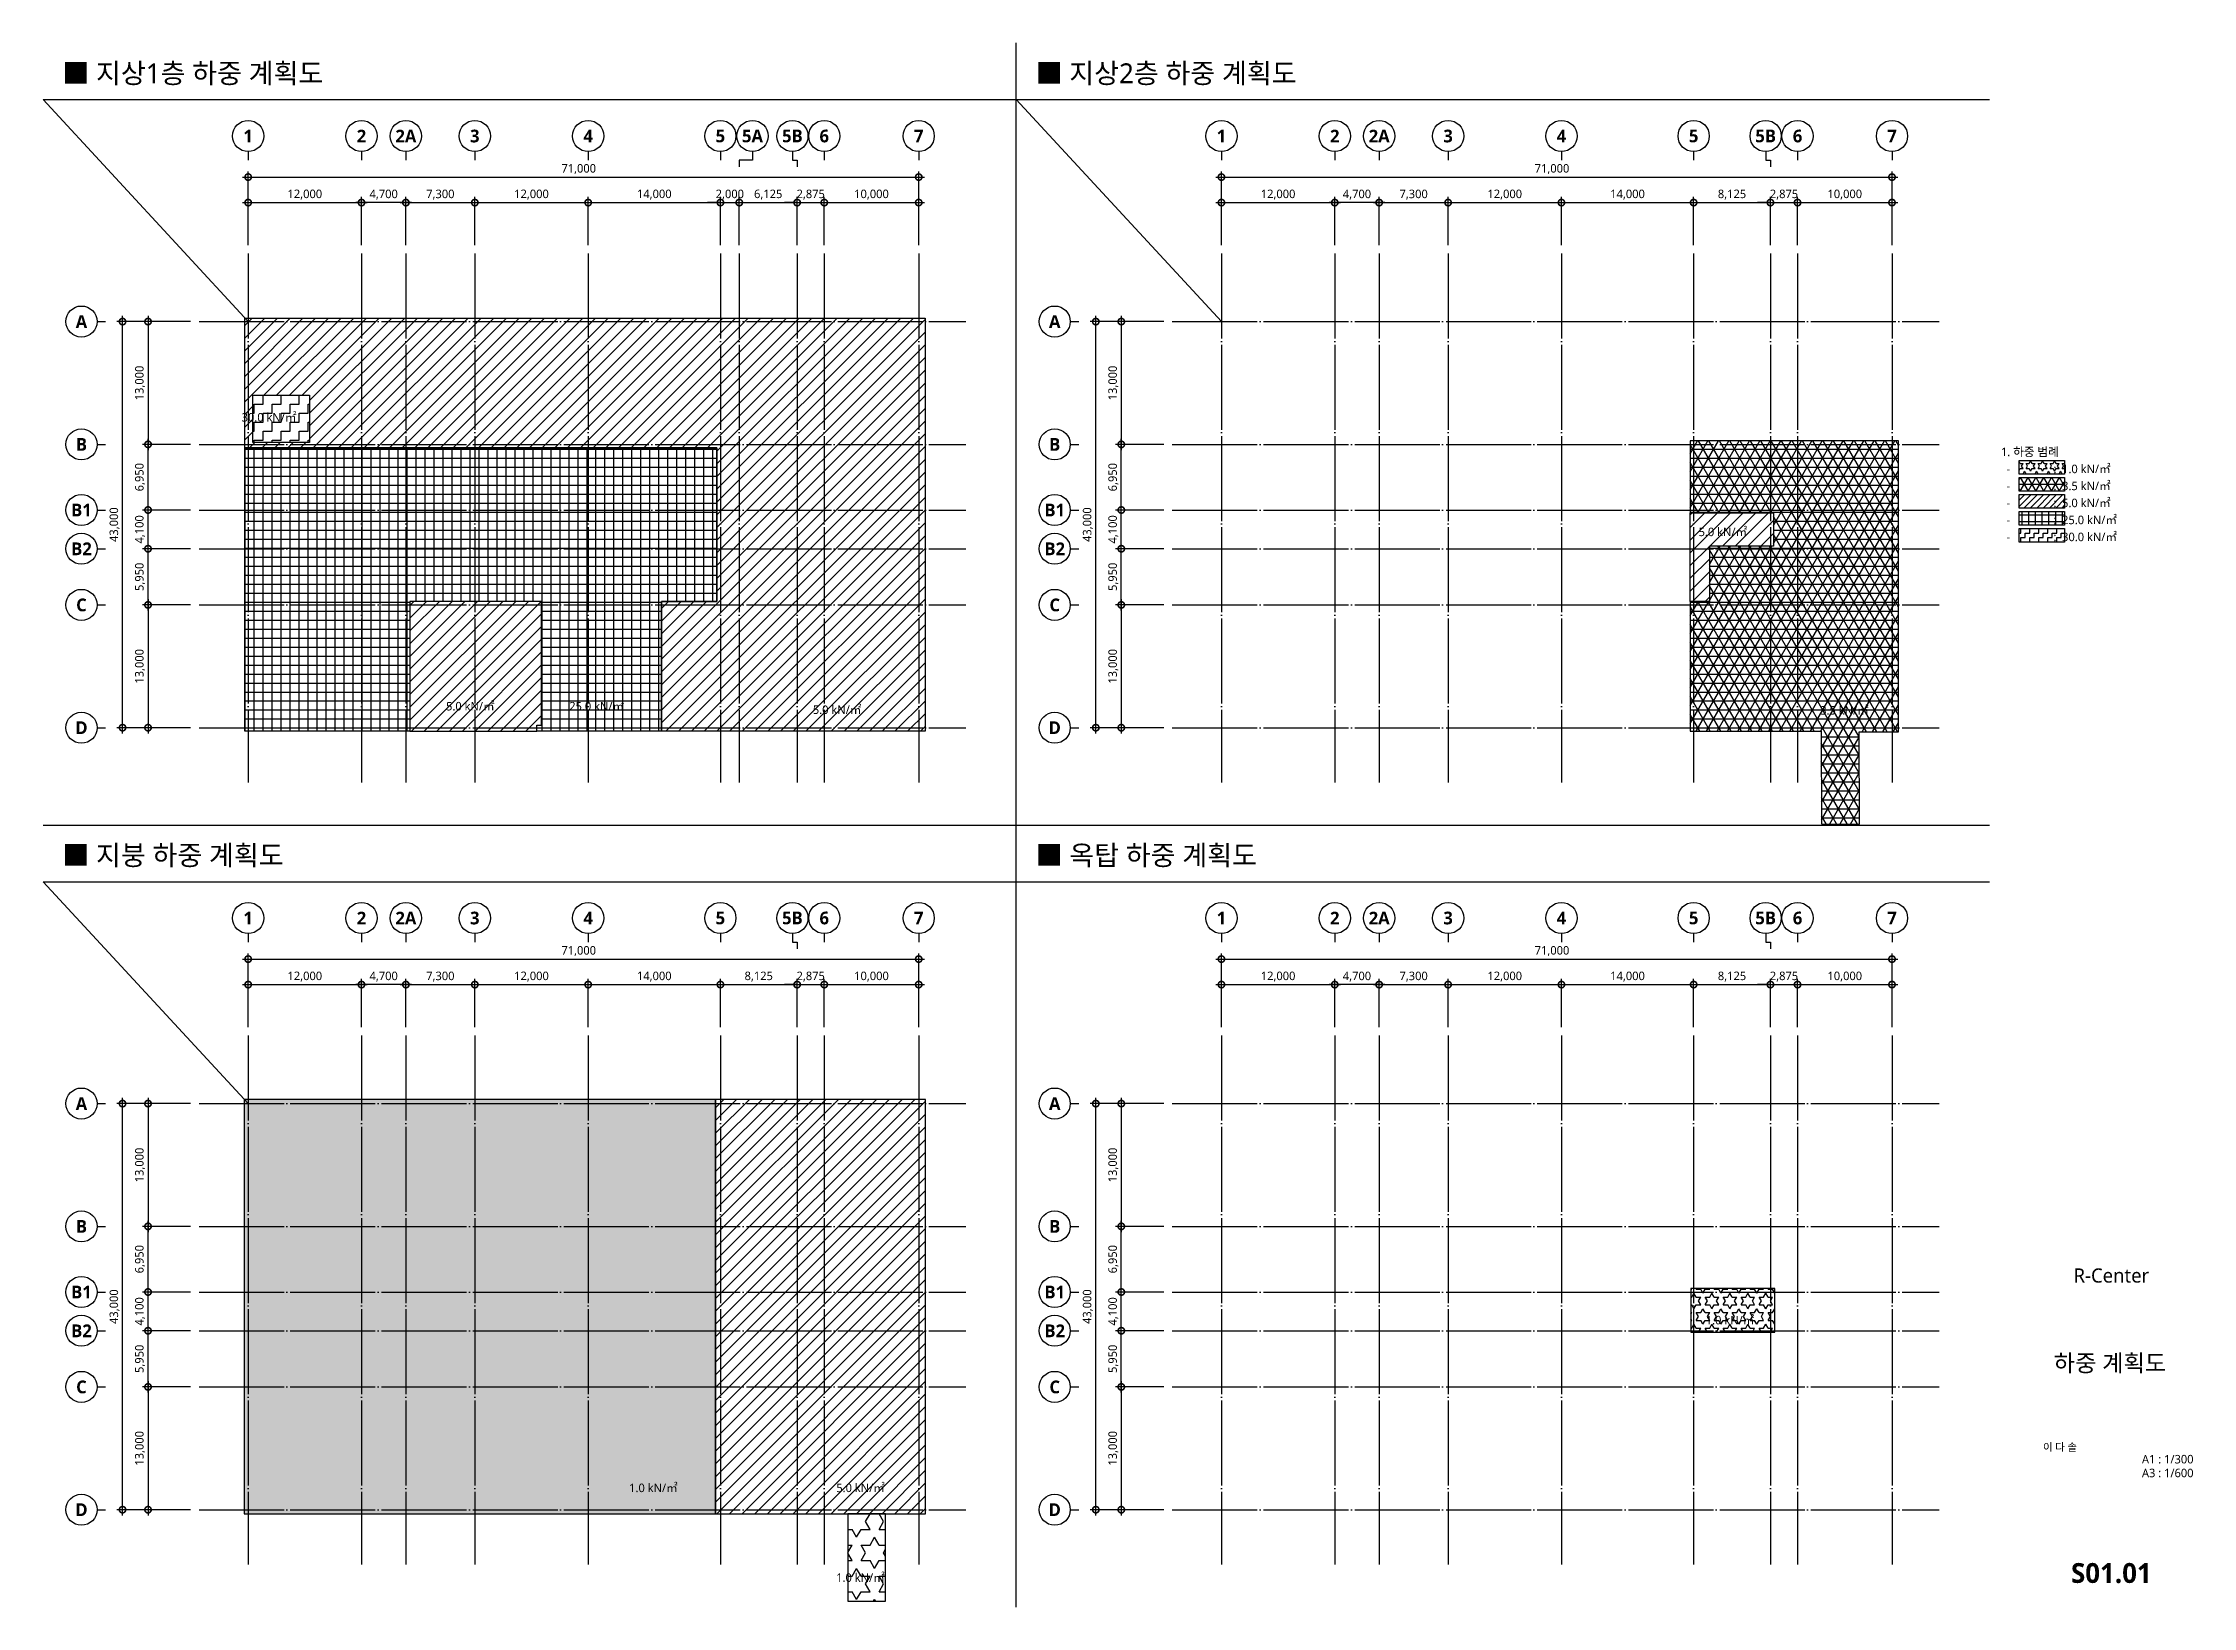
# Model space of a CAD drawing. Header units: millimetres. Extents: x 13950 to 241591, y 6300 to 171900.
import ezdxf
from ezdxf.enums import TextEntityAlignment as Align

# ---------------------------------------------------------------- set-up
doc = ezdxf.new("R2010")
doc.units = ezdxf.units.MM
doc.header["$LTSCALE"] = 300
doc.linetypes.add('CEN-GAUN', pattern=[32.2, 30, -1, 0.2, -1])
doc.linetypes.add('XR-plan$0$XR-plan$0$CEN-AGI', pattern=[32.2, 30, -1, 0.2, -1])
doc.layers.get('DEFPOINTS').update_dxf_attribs({"color": 137})
for name, color, linetype in [('CEN', 1, 'CEN-GAUN'), ('DIM', 7, 'Continuous'), ('ELE-2', 2, 'Continuous'), ('ELE-4', 4, 'Continuous'), ('ELE-6', 6, 'Continuous'), ('HAT', 5, 'Continuous'), ('SYM-BUB', 3, 'Continuous'), ('TEXT', 3, 'Continuous'), ('WALL', 3, 'Continuous'), ('XR-SHEET$0$TITLE', 252, 'Continuous'), ('XR-SHEET$1$SHT', 252, 'Continuous'), ('XR-SHEET$1$TEXT', 252, 'Continuous')]:
    doc.layers.add(name, color=color, linetype=linetype)
doc.styles.add('$0$스타일1', font='malgun.ttf')
doc.styles.add('XR-SHEET$0$굴림체(옥산)', font='GulimChe.ttf')
doc.styles.add('맑은고딕B', font='malgunbd.ttf')
doc.styles.add('스타일1', font='malgun.ttf')
doc.styles.add('스타일2', font='malgunbd.ttf')
doc.dimstyles.new('CJA', dxfattribs={"dimscale": 300, "dimtxt": 2.7, "dimasz": 1, "dimexe": 2, "dimexo": 3, "dimgap": 1, "dimtad": 1, "dimdec": 0, "dimzin": 1, "dimdsep": 46, "dimlunit": 6, "dimtxsty": '$0$스타일1', "dimblk": 'CJDOT', "dimcen": 0.09, "dimdle": 1, "dimclrd": 256, "dimclre": 256, "dimclrt": 3, "dimadec": 0, "dimazin": 0, "dimtfac": 1, "dimtdec": 0, "dimtix": 1, "dimtmove": 2, "dimatfit": 3, "dimldrblk": 'CJDOT', "dimfxl": 1, "dimtolj": 1, "dimtzin": 1, "dimarcsym": 0})
pattern_1 = [(0, (297573.3, 49846), (0, 824.8892), [476.25, -476.25]), (60, (297573.3, 49846), (-714.375, 412.4446), [476.25, -476.25]), (120, (297811.4, 50258.4), (-714.375, -412.4446), [476.25, -476.25])]

msp = doc.modelspace()

# ---------------------------------------------------------------- texts
at = {"layer": 'TEXT', "style": '스타일1'}
for s, p in [('■ 지상1층 하중 계획도', (15988, 167643)), ('■ 지상2층 하중 계획도', (119038, 167643)), ('■ 지붕 하중 계획도', (15988, 84843)), ('■ 옥탑 하중 계획도', (119038, 84843))]:
    msp.add_text(s, height=2100, dxfattribs=at).set_placement(p)
for s, p in [(' 30.0 kN/㎡', (34680, 131550)), ('1. 하중 범례', (221259, 127884)), ('-               :  1.0 kN/㎡', (221859, 126084)), ('-               :  3.5 kN/㎡', (221859, 124284)), ('-               :  5.0 kN/㎡', (221859, 122484)), ('5.0 kN/㎡', (189247, 119417)), ('-               :  25.0 kN/㎡', (221859, 120684)), ('-               :  30.0 kN/㎡', (221859, 118884)), ('5.0 kN/㎡', (56626, 100958)), ('25.0 kN/㎡', (69667, 100958, -1)), ('5.0 kN/㎡', (95463, 100589)), ('3.5 kN/㎡', (202117, 100519)), ('1.0 kN/㎡', (190004, 35953)), ('1.0 kN/㎡', (76012, 18196)), ('5.0 kN/㎡', (97947, 18196)), ('1.0 kN/㎡', (97935, 8694))]:
    msp.add_text(s, height=900, dxfattribs=at).set_placement(p, align=Align.BOTTOM_LEFT)
at = {"layer": 'WALL', "style": '스타일1'}
msp.add_text('R-Center', height=1500, dxfattribs=at).set_placement((232950, 41400), align=Align.MIDDLE_CENTER)

# ---------------------------------------------------------------- blocks, each defined once
blk = doc.blocks.new('XR-SHEET$0$TITLE')
at = {"layer": 'XR-SHEET$0$TITLE', "true_color": 0x000000, "style": 'XR-SHEET$0$굴림체(옥산)'}
for tag, height, p in [('동명칭', 6, (776.77, -457.26)), ('SCALE-A1', 3, (797.5, -522)), ('SCALE-A3', 3, (797.5, -527)), ('DATA', 3, (797.5, -540))]:
    blk.add_attdef(tag, text='', height=height, dxfattribs=at).set_placement(p, align=Align.MIDDLE)
for tag, height, p in [('TITLE1', 6, (776.5, -479.4)), ('TITLE4', 6, (776.5, -484.39)), ('TITLE2', 6, (776.5, -489)), ('TITLE5', 6, (776.5, -493.99)), ('TITLE3', 6, (776.5, -498.7)), ('NAME-1', 3, (760.16, -517.5)), ('NAME-2', 3, (760.16, -526.5)), ('A0.00', 7, (776.5, -561))]:
    blk.add_attdef(tag, text='', height=height, dxfattribs=at).set_placement(p, align=Align.MIDDLE_CENTER)
blk = doc.blocks.new('_DotSmall')
at = {"color": 0, "linetype": 'ByBlock', "const_width": 0.5}
blk.add_lwpolyline([(-0.0625, 0, 1), (0.0625, 0, 1)], format="xyb", close=True, dxfattribs=at)
blk = doc.blocks.new('*D42')
at = {"layer": 'DEFPOINTS', "color": 0, "transparency": 16777216}
for p in [(3100, -16400), (11200, -16400), (11200, -59400)]:
    blk.add_point(p, dxfattribs=at)
at = {"layer": 'DIM', "color": 7, "lineweight": -2, "transparency": 16777216}
for p, q in [((3100, -60000), (3100, -15800)), ((10300, -16400), (2500, -16400)), ((10300, -59400), (2500, -59400))]:
    blk.add_line(p, q, dxfattribs=at)
at = {"layer": 'DIM', "color": 7, "lineweight": -2, "transparency": 16777216, "xscale": 1350, "yscale": 1350, "zscale": 1350}
for p, rotation in [((3100, -16400), 90), ((3100, -59400), 270)]:
    blk.add_blockref('_DotSmall', p, dxfattribs=dict(at, rotation=rotation))
at = {"layer": 'DIM', "color": 3, "transparency": 16777216, "insert": (2260, -37900), "char_height": 900, "attachment_point": 5, "rotation": 90, "style": '$0$스타일1'}
blk.add_mtext('\\A1;43,000', dxfattribs=at)
blk = doc.blocks.new('CJDOT')
blk.add_line((-2, 0), (2, 0))
at = {"const_width": 0.5}
blk.add_lwpolyline([(-0.25, 0, 1), (0.25, 0, 1)], format="xyb", close=True, dxfattribs=at)
blk = doc.blocks.new('*D43')
at = {"layer": 'DEFPOINTS', "color": 0, "transparency": 16777216}
for p in [(11200, -16400), (5800, -29400), (11200, -29400)]:
    blk.add_point(p, dxfattribs=at)
at = {"layer": 'DIM', "color": 7, "lineweight": -2, "transparency": 16777216}
for p, q in [((5800, -15800), (5800, -30000)), ((10300, -16400), (5200, -16400)), ((10300, -29400), (5200, -29400))]:
    blk.add_line(p, q, dxfattribs=at)
at = {"layer": 'DIM', "color": 7, "lineweight": -2, "transparency": 16777216, "xscale": 1350, "yscale": 1350, "zscale": 1350}
for p, rotation in [((5800, -16400), 90), ((5800, -29400), 270)]:
    blk.add_blockref('_DotSmall', p, dxfattribs=dict(at, rotation=rotation))
at = {"layer": 'DIM', "color": 3, "transparency": 16777216, "insert": (4957, -22900), "char_height": 900, "attachment_point": 5, "rotation": 90, "style": '$0$스타일1'}
blk.add_mtext('\\A1;13,000', dxfattribs=at)
blk = doc.blocks.new('*D44')
at = {"layer": 'DEFPOINTS', "color": 0, "transparency": 16777216}
for p in [(11200, -46400), (5800, -59400), (11200, -59400)]:
    blk.add_point(p, dxfattribs=at)
at = {"layer": 'DIM', "color": 7, "lineweight": -2, "transparency": 16777216}
for p, q in [((10300, -46400), (5200, -46400)), ((5800, -45800), (5800, -60000)), ((10300, -59400), (5200, -59400))]:
    blk.add_line(p, q, dxfattribs=at)
at = {"layer": 'DIM', "color": 7, "lineweight": -2, "transparency": 16777216, "xscale": 1350, "yscale": 1350, "zscale": 1350}
for p, rotation in [((5800, -46400), 90), ((5800, -59400), 270)]:
    blk.add_blockref('_DotSmall', p, dxfattribs=dict(at, rotation=rotation))
at = {"layer": 'DIM', "color": 3, "transparency": 16777216, "insert": (4957, -52900), "char_height": 900, "attachment_point": 5, "rotation": 90, "style": '$0$스타일1'}
blk.add_mtext('\\A1;13,000', dxfattribs=at)
blk = doc.blocks.new('NEW_BUB')
at = {"layer": 'SYM-BUB', "color": 6}
blk.add_line((0, 3), (0, 0), dxfattribs=at)
blk.add_circle((0, 8.5), 5.5, dxfattribs=at)
at = {"layer": 'SYM-BUB', "color": 3, "style": '스타일2'}
blk.add_attdef('X', text='', height=4.5, dxfattribs=at).set_placement((0, 8.5), align=Align.MIDDLE)
blk = doc.blocks.new('*D45')
at = {"layer": 'DEFPOINTS', "color": 0, "transparency": 16777216}
for p in [(87400, -1100), (16400, -9200), (87400, -9200)]:
    blk.add_point(p, dxfattribs=at)
at = {"layer": 'DIM', "color": 7, "lineweight": -2, "transparency": 16777216}
for p, q in [((15800, -1100), (88000, -1100)), ((16400, -8300), (16400, -500)), ((87400, -8300), (87400, -500))]:
    blk.add_line(p, q, dxfattribs=at)
at = {"layer": 'DIM', "color": 7, "lineweight": -2, "transparency": 16777216, "xscale": 1350, "yscale": 1350, "zscale": 1350, "rotation": 180}
blk.add_blockref('_DotSmall', (16400, -1100), dxfattribs=at)
at = {"layer": 'DIM', "color": 7, "lineweight": -2, "transparency": 16777216, "xscale": 1350, "yscale": 1350, "zscale": 1350}
blk.add_blockref('_DotSmall', (87400, -1100), dxfattribs=at)
at = {"layer": 'DIM', "color": 3, "transparency": 16777216, "insert": (51400, -257), "char_height": 900, "attachment_point": 5, "style": '스타일1'}
blk.add_mtext('\\A1;71,000', dxfattribs=at)
blk = doc.blocks.new('*D46')
at = {"layer": 'DEFPOINTS', "color": 0, "transparency": 16777216}
for p in [(87400, -3800), (77400, -9200), (87400, -9200)]:
    blk.add_point(p, dxfattribs=at)
at = {"layer": 'DIM', "color": 7, "lineweight": -2, "transparency": 16777216}
for p, q in [((76800, -3800), (88000, -3800)), ((77400, -8300), (77400, -3200)), ((87400, -8300), (87400, -3200))]:
    blk.add_line(p, q, dxfattribs=at)
at = {"layer": 'DIM', "color": 7, "lineweight": -2, "transparency": 16777216, "xscale": 1350, "yscale": 1350, "zscale": 1350, "rotation": 180}
blk.add_blockref('_DotSmall', (77400, -3800), dxfattribs=at)
at = {"layer": 'DIM', "color": 7, "lineweight": -2, "transparency": 16777216, "xscale": 1350, "yscale": 1350, "zscale": 1350}
blk.add_blockref('_DotSmall', (87400, -3800), dxfattribs=at)
at = {"layer": 'DIM', "color": 3, "transparency": 16777216, "insert": (82400, -2957), "char_height": 900, "attachment_point": 5, "style": '스타일1'}
blk.add_mtext('\\A1;10,000', dxfattribs=at)
blk = doc.blocks.new('*D47')
at = {"layer": 'DEFPOINTS', "color": 0, "transparency": 16777216}
for p in [(66400, -3800), (52400, -9200), (66400, -9200)]:
    blk.add_point(p, dxfattribs=at)
at = {"layer": 'DIM', "color": 7, "lineweight": -2, "transparency": 16777216}
for p, q in [((51800, -3800), (67000, -3800)), ((52400, -8300), (52400, -3200)), ((66400, -8300), (66400, -3200))]:
    blk.add_line(p, q, dxfattribs=at)
at = {"layer": 'DIM', "color": 7, "lineweight": -2, "transparency": 16777216, "xscale": 1350, "yscale": 1350, "zscale": 1350, "rotation": 180}
blk.add_blockref('_DotSmall', (52400, -3800), dxfattribs=at)
at = {"layer": 'DIM', "color": 7, "lineweight": -2, "transparency": 16777216, "xscale": 1350, "yscale": 1350, "zscale": 1350}
blk.add_blockref('_DotSmall', (66400, -3800), dxfattribs=at)
at = {"layer": 'DIM', "color": 3, "transparency": 16777216, "insert": (59400, -2957), "char_height": 900, "attachment_point": 5, "style": '스타일1'}
blk.add_mtext('\\A1;14,000', dxfattribs=at)
blk = doc.blocks.new('*D48')
at = {"layer": 'DEFPOINTS', "color": 0, "transparency": 16777216}
for p in [(52400, -3800), (40400, -9200), (52400, -9200)]:
    blk.add_point(p, dxfattribs=at)
at = {"layer": 'DIM', "color": 7, "lineweight": -2, "transparency": 16777216}
for p, q in [((39800, -3800), (53000, -3800)), ((40400, -8300), (40400, -3200)), ((52400, -8300), (52400, -3200))]:
    blk.add_line(p, q, dxfattribs=at)
at = {"layer": 'DIM', "color": 7, "lineweight": -2, "transparency": 16777216, "xscale": 1350, "yscale": 1350, "zscale": 1350, "rotation": 180}
blk.add_blockref('_DotSmall', (40400, -3800), dxfattribs=at)
at = {"layer": 'DIM', "color": 7, "lineweight": -2, "transparency": 16777216, "xscale": 1350, "yscale": 1350, "zscale": 1350}
blk.add_blockref('_DotSmall', (52400, -3800), dxfattribs=at)
at = {"layer": 'DIM', "color": 3, "transparency": 16777216, "insert": (46400, -2957), "char_height": 900, "attachment_point": 5, "style": '스타일1'}
blk.add_mtext('\\A1;12,000', dxfattribs=at)
blk = doc.blocks.new('*D49')
at = {"layer": 'DEFPOINTS', "color": 0, "transparency": 16777216}
for p in [(28400, -3800), (16400, -9200), (28400, -9200)]:
    blk.add_point(p, dxfattribs=at)
at = {"layer": 'DIM', "color": 7, "lineweight": -2, "transparency": 16777216}
for p, q in [((15800, -3800), (29000, -3800)), ((16400, -8300), (16400, -3200)), ((28400, -8300), (28400, -3200))]:
    blk.add_line(p, q, dxfattribs=at)
at = {"layer": 'DIM', "color": 7, "lineweight": -2, "transparency": 16777216, "xscale": 1350, "yscale": 1350, "zscale": 1350, "rotation": 180}
blk.add_blockref('_DotSmall', (16400, -3800), dxfattribs=at)
at = {"layer": 'DIM', "color": 7, "lineweight": -2, "transparency": 16777216, "xscale": 1350, "yscale": 1350, "zscale": 1350}
blk.add_blockref('_DotSmall', (28400, -3800), dxfattribs=at)
at = {"layer": 'DIM', "color": 3, "transparency": 16777216, "insert": (22400, -2957), "char_height": 900, "attachment_point": 5, "style": '스타일1'}
blk.add_mtext('\\A1;12,000', dxfattribs=at)
blk = doc.blocks.new('*D50')
at = {"layer": 'DEFPOINTS', "color": 0, "transparency": 16777216}
for p in [(5799, -40450), (11200, -40450), (11200, -46400)]:
    blk.add_point(p, dxfattribs=at)
at = {"layer": 'DIM', "color": 7, "lineweight": -2, "transparency": 16777216}
for p, q in [((10300, -40450), (5199, -40450)), ((5799, -47000), (5799, -39850)), ((10300, -46400), (5199, -46400))]:
    blk.add_line(p, q, dxfattribs=at)
at = {"layer": 'DIM', "color": 7, "lineweight": -2, "transparency": 16777216, "xscale": 1350, "yscale": 1350, "zscale": 1350}
for p, rotation in [((5799, -40450), 90), ((5799, -46400), 270)]:
    blk.add_blockref('_DotSmall', p, dxfattribs=dict(at, rotation=rotation))
at = {"layer": 'DIM', "color": 3, "transparency": 16777216, "insert": (4959, -43425), "char_height": 900, "attachment_point": 5, "rotation": 90, "style": '$0$스타일1'}
blk.add_mtext('\\A1;5,950', dxfattribs=at)
blk = doc.blocks.new('*D51')
at = {"layer": 'DEFPOINTS', "color": 0, "transparency": 16777216}
for p in [(5800, -36350), (11200, -36350), (11200, -40450)]:
    blk.add_point(p, dxfattribs=at)
at = {"layer": 'DIM', "color": 7, "lineweight": -2, "transparency": 16777216}
for p, q in [((10300, -36350), (5200, -36350)), ((5800, -41050), (5800, -35750)), ((10300, -40450), (5200, -40450))]:
    blk.add_line(p, q, dxfattribs=at)
at = {"layer": 'DIM', "color": 7, "lineweight": -2, "transparency": 16777216, "xscale": 1350, "yscale": 1350, "zscale": 1350}
for p, rotation in [((5800, -36350), 90), ((5800, -40450), 270)]:
    blk.add_blockref('_DotSmall', p, dxfattribs=dict(at, rotation=rotation))
at = {"layer": 'DIM', "color": 3, "transparency": 16777216, "insert": (4957, -38400), "char_height": 900, "attachment_point": 5, "rotation": 90, "style": '$0$스타일1'}
blk.add_mtext('\\A1;4,100', dxfattribs=at)
blk = doc.blocks.new('*D52')
at = {"layer": 'DEFPOINTS', "color": 0, "transparency": 16777216}
for p in [(5800, -29400), (11200, -29400), (11200, -36350)]:
    blk.add_point(p, dxfattribs=at)
at = {"layer": 'DIM', "color": 7, "lineweight": -2, "transparency": 16777216}
for p, q in [((10300, -29400), (5200, -29400)), ((5800, -36950), (5800, -28800)), ((10300, -36350), (5200, -36350))]:
    blk.add_line(p, q, dxfattribs=at)
at = {"layer": 'DIM', "color": 7, "lineweight": -2, "transparency": 16777216, "xscale": 1350, "yscale": 1350, "zscale": 1350}
for p, rotation in [((5800, -29400), 90), ((5800, -36350), 270)]:
    blk.add_blockref('_DotSmall', p, dxfattribs=dict(at, rotation=rotation))
at = {"layer": 'DIM', "color": 3, "transparency": 16777216, "insert": (4960, -32875), "char_height": 900, "attachment_point": 5, "rotation": 90, "style": '$0$스타일1'}
blk.add_mtext('\\A1;6,950', dxfattribs=at)
blk = doc.blocks.new('*D53')
at = {"layer": 'DEFPOINTS', "color": 0, "transparency": 16777216}
for p in [(28400, -3800), (28400, -9200), (33100, -9200)]:
    blk.add_point(p, dxfattribs=at)
at = {"layer": 'DIM', "color": 7, "lineweight": -2, "transparency": 16777216}
for p, q in [((33700, -3800), (27800, -3800)), ((28400, -8300), (28400, -3200)), ((33100, -8300), (33100, -3200))]:
    blk.add_line(p, q, dxfattribs=at)
at = {"layer": 'DIM', "color": 7, "lineweight": -2, "transparency": 16777216, "xscale": 1350, "yscale": 1350, "zscale": 1350, "rotation": 180}
blk.add_blockref('_DotSmall', (28400, -3800), dxfattribs=at)
at = {"layer": 'DIM', "color": 7, "lineweight": -2, "transparency": 16777216, "xscale": 1350, "yscale": 1350, "zscale": 1350}
blk.add_blockref('_DotSmall', (33100, -3800), dxfattribs=at)
at = {"layer": 'DIM', "color": 3, "transparency": 16777216, "insert": (30750, -2960), "char_height": 900, "attachment_point": 5, "style": '스타일1'}
blk.add_mtext('\\A1;4,700', dxfattribs=at)
blk = doc.blocks.new('*D54')
at = {"layer": 'DEFPOINTS', "color": 0, "transparency": 16777216}
for p in [(40400, -3800), (33100, -9200), (40400, -9200)]:
    blk.add_point(p, dxfattribs=at)
at = {"layer": 'DIM', "color": 7, "lineweight": -2, "transparency": 16777216}
for p, q in [((32500, -3800), (41000, -3800)), ((33100, -8300), (33100, -3200)), ((40400, -8300), (40400, -3200))]:
    blk.add_line(p, q, dxfattribs=at)
at = {"layer": 'DIM', "color": 7, "lineweight": -2, "transparency": 16777216, "xscale": 1350, "yscale": 1350, "zscale": 1350, "rotation": 180}
blk.add_blockref('_DotSmall', (33100, -3800), dxfattribs=at)
at = {"layer": 'DIM', "color": 7, "lineweight": -2, "transparency": 16777216, "xscale": 1350, "yscale": 1350, "zscale": 1350}
blk.add_blockref('_DotSmall', (40400, -3800), dxfattribs=at)
at = {"layer": 'DIM', "color": 3, "transparency": 16777216, "insert": (36750, -2960), "char_height": 900, "attachment_point": 5, "style": '스타일1'}
blk.add_mtext('\\A1;7,300', dxfattribs=at)
blk = doc.blocks.new('*D55')
at = {"layer": 'DEFPOINTS', "color": 0, "transparency": 16777216}
for p in [(74525, -3800), (66400, -9200), (74525, -9200)]:
    blk.add_point(p, dxfattribs=at)
at = {"layer": 'DIM', "color": 7, "lineweight": -2, "transparency": 16777216}
for p, q in [((65800, -3800), (75125, -3800)), ((66400, -8300), (66400, -3200)), ((74525, -8300), (74525, -3200))]:
    blk.add_line(p, q, dxfattribs=at)
at = {"layer": 'DIM', "color": 7, "lineweight": -2, "transparency": 16777216, "xscale": 1350, "yscale": 1350, "zscale": 1350, "rotation": 180}
blk.add_blockref('_DotSmall', (66400, -3800), dxfattribs=at)
at = {"layer": 'DIM', "color": 7, "lineweight": -2, "transparency": 16777216, "xscale": 1350, "yscale": 1350, "zscale": 1350}
blk.add_blockref('_DotSmall', (74525, -3800), dxfattribs=at)
at = {"layer": 'DIM', "color": 3, "transparency": 16777216, "insert": (70462, -2957), "char_height": 900, "attachment_point": 5, "style": '스타일1'}
blk.add_mtext('\\A1;8,125', dxfattribs=at)
blk = doc.blocks.new('*D57')
at = {"layer": 'DEFPOINTS', "color": 0, "transparency": 16777216}
for p in [(77400, -3799), (74525, -9200), (77400, -9200)]:
    blk.add_point(p, dxfattribs=at)
at = {"layer": 'DIM', "color": 7, "lineweight": -2, "transparency": 16777216}
for p, q in [((74525, -3799), (73175, -3799)), ((74525, -8300), (74525, -3199)), ((74525, -3799), (77400, -3799)), ((77400, -8300), (77400, -3199)), ((77400, -3799), (78750, -3799))]:
    blk.add_line(p, q, dxfattribs=at)
at = {"layer": 'DIM', "color": 7, "lineweight": -2, "transparency": 16777216, "xscale": 1350, "yscale": 1350, "zscale": 1350}
blk.add_blockref('_DotSmall', (74525, -3799), dxfattribs=at)
at = {"layer": 'DIM', "color": 7, "lineweight": -2, "transparency": 16777216, "xscale": 1350, "yscale": 1350, "zscale": 1350, "rotation": 180}
blk.add_blockref('_DotSmall', (77400, -3799), dxfattribs=at)
at = {"layer": 'DIM', "color": 3, "transparency": 16777216, "insert": (75962, -2959), "char_height": 900, "attachment_point": 5, "style": '스타일1'}
blk.add_mtext('\\A1;2,875', dxfattribs=at)
blk = doc.blocks.new('*D25')
at = {"layer": 'DEFPOINTS', "color": 0, "transparency": 16777216}
for p in [(125421, 142402), (133521, 142402), (133521, 99402)]:
    blk.add_point(p, dxfattribs=at)
at = {"layer": 'DIM', "color": 7, "lineweight": -2, "transparency": 16777216}
for p, q in [((132621, 142402), (124821, 142402)), ((125421, 98802), (125421, 143002)), ((132621, 99402), (124821, 99402))]:
    blk.add_line(p, q, dxfattribs=at)
at = {"layer": 'DIM', "color": 7, "lineweight": -2, "transparency": 16777216, "xscale": 1350, "yscale": 1350, "zscale": 1350}
for p, rotation in [((125421, 142402), 90), ((125421, 99402), 270)]:
    blk.add_blockref('_DotSmall', p, dxfattribs=dict(at, rotation=rotation))
at = {"layer": 'DIM', "color": 3, "transparency": 16777216, "insert": (124580, 120902), "char_height": 900, "attachment_point": 5, "rotation": 90, "style": '$0$스타일1'}
blk.add_mtext('\\A1;43,000', dxfattribs=at)
blk = doc.blocks.new('*D26')
at = {"layer": 'DEFPOINTS', "color": 0, "transparency": 16777216}
for p in [(133521, 142402), (128121, 129402), (133521, 129402)]:
    blk.add_point(p, dxfattribs=at)
at = {"layer": 'DIM', "color": 7, "lineweight": -2, "transparency": 16777216}
for p, q in [((132621, 142402), (127521, 142402)), ((128121, 143002), (128121, 128802)), ((132621, 129402), (127521, 129402))]:
    blk.add_line(p, q, dxfattribs=at)
at = {"layer": 'DIM', "color": 7, "lineweight": -2, "transparency": 16777216, "xscale": 1350, "yscale": 1350, "zscale": 1350}
for p, rotation in [((128121, 142402), 90), ((128121, 129402), 270)]:
    blk.add_blockref('_DotSmall', p, dxfattribs=dict(at, rotation=rotation))
at = {"layer": 'DIM', "color": 3, "transparency": 16777216, "insert": (127278, 135902), "char_height": 900, "attachment_point": 5, "rotation": 90, "style": '$0$스타일1'}
blk.add_mtext('\\A1;13,000', dxfattribs=at)
blk = doc.blocks.new('*D27')
at = {"layer": 'DEFPOINTS', "color": 0, "transparency": 16777216}
for p in [(133521, 112402), (128121, 99402), (133521, 99402)]:
    blk.add_point(p, dxfattribs=at)
at = {"layer": 'DIM', "color": 7, "lineweight": -2, "transparency": 16777216}
for p, q in [((132621, 112402), (127521, 112402)), ((128121, 113002), (128121, 98802)), ((132621, 99402), (127521, 99402))]:
    blk.add_line(p, q, dxfattribs=at)
at = {"layer": 'DIM', "color": 7, "lineweight": -2, "transparency": 16777216, "xscale": 1350, "yscale": 1350, "zscale": 1350}
for p, rotation in [((128121, 112402), 90), ((128121, 99402), 270)]:
    blk.add_blockref('_DotSmall', p, dxfattribs=dict(at, rotation=rotation))
at = {"layer": 'DIM', "color": 3, "transparency": 16777216, "insert": (127278, 105902), "char_height": 900, "attachment_point": 5, "rotation": 90, "style": '$0$스타일1'}
blk.add_mtext('\\A1;13,000', dxfattribs=at)
blk = doc.blocks.new('*D28')
at = {"layer": 'DEFPOINTS', "color": 0, "transparency": 16777216}
for p in [(209721, 157702), (138721, 149602), (209721, 149602)]:
    blk.add_point(p, dxfattribs=at)
at = {"layer": 'DIM', "color": 7, "lineweight": -2, "transparency": 16777216}
for p, q in [((138121, 157702), (210321, 157702)), ((138721, 150502), (138721, 158302)), ((209721, 150502), (209721, 158302))]:
    blk.add_line(p, q, dxfattribs=at)
at = {"layer": 'DIM', "color": 7, "lineweight": -2, "transparency": 16777216, "xscale": 1350, "yscale": 1350, "zscale": 1350, "rotation": 180}
blk.add_blockref('_DotSmall', (138721, 157702), dxfattribs=at)
at = {"layer": 'DIM', "color": 7, "lineweight": -2, "transparency": 16777216, "xscale": 1350, "yscale": 1350, "zscale": 1350}
blk.add_blockref('_DotSmall', (209721, 157702), dxfattribs=at)
at = {"layer": 'DIM', "color": 3, "transparency": 16777216, "insert": (173721, 158545), "char_height": 900, "attachment_point": 5, "style": '스타일1'}
blk.add_mtext('\\A1;71,000', dxfattribs=at)
blk = doc.blocks.new('*D29')
at = {"layer": 'DEFPOINTS', "color": 0, "transparency": 16777216}
for p in [(209721, 155002), (199721, 149602), (209721, 149602)]:
    blk.add_point(p, dxfattribs=at)
at = {"layer": 'DIM', "color": 7, "lineweight": -2, "transparency": 16777216}
for p, q in [((199121, 155002), (210321, 155002)), ((199721, 150502), (199721, 155602)), ((209721, 150502), (209721, 155602))]:
    blk.add_line(p, q, dxfattribs=at)
at = {"layer": 'DIM', "color": 7, "lineweight": -2, "transparency": 16777216, "xscale": 1350, "yscale": 1350, "zscale": 1350, "rotation": 180}
blk.add_blockref('_DotSmall', (199721, 155002), dxfattribs=at)
at = {"layer": 'DIM', "color": 7, "lineweight": -2, "transparency": 16777216, "xscale": 1350, "yscale": 1350, "zscale": 1350}
blk.add_blockref('_DotSmall', (209721, 155002), dxfattribs=at)
at = {"layer": 'DIM', "color": 3, "transparency": 16777216, "insert": (204721, 155845), "char_height": 900, "attachment_point": 5, "style": '스타일1'}
blk.add_mtext('\\A1;10,000', dxfattribs=at)
blk = doc.blocks.new('*D30')
at = {"layer": 'DEFPOINTS', "color": 0, "transparency": 16777216}
for p in [(188721, 155002), (174721, 149602), (188721, 149602)]:
    blk.add_point(p, dxfattribs=at)
at = {"layer": 'DIM', "color": 7, "lineweight": -2, "transparency": 16777216}
for p, q in [((174121, 155002), (189321, 155002)), ((174721, 150502), (174721, 155602)), ((188721, 150502), (188721, 155602))]:
    blk.add_line(p, q, dxfattribs=at)
at = {"layer": 'DIM', "color": 7, "lineweight": -2, "transparency": 16777216, "xscale": 1350, "yscale": 1350, "zscale": 1350, "rotation": 180}
blk.add_blockref('_DotSmall', (174721, 155002), dxfattribs=at)
at = {"layer": 'DIM', "color": 7, "lineweight": -2, "transparency": 16777216, "xscale": 1350, "yscale": 1350, "zscale": 1350}
blk.add_blockref('_DotSmall', (188721, 155002), dxfattribs=at)
at = {"layer": 'DIM', "color": 3, "transparency": 16777216, "insert": (181721, 155845), "char_height": 900, "attachment_point": 5, "style": '스타일1'}
blk.add_mtext('\\A1;14,000', dxfattribs=at)
blk = doc.blocks.new('*D31')
at = {"layer": 'DEFPOINTS', "color": 0, "transparency": 16777216}
for p in [(174721, 155002), (162721, 149602), (174721, 149602)]:
    blk.add_point(p, dxfattribs=at)
at = {"layer": 'DIM', "color": 7, "lineweight": -2, "transparency": 16777216}
for p, q in [((162121, 155002), (175321, 155002)), ((162721, 150502), (162721, 155602)), ((174721, 150502), (174721, 155602))]:
    blk.add_line(p, q, dxfattribs=at)
at = {"layer": 'DIM', "color": 7, "lineweight": -2, "transparency": 16777216, "xscale": 1350, "yscale": 1350, "zscale": 1350, "rotation": 180}
blk.add_blockref('_DotSmall', (162721, 155002), dxfattribs=at)
at = {"layer": 'DIM', "color": 7, "lineweight": -2, "transparency": 16777216, "xscale": 1350, "yscale": 1350, "zscale": 1350}
blk.add_blockref('_DotSmall', (174721, 155002), dxfattribs=at)
at = {"layer": 'DIM', "color": 3, "transparency": 16777216, "insert": (168721, 155845), "char_height": 900, "attachment_point": 5, "style": '스타일1'}
blk.add_mtext('\\A1;12,000', dxfattribs=at)
blk = doc.blocks.new('*D32')
at = {"layer": 'DEFPOINTS', "color": 0, "transparency": 16777216}
for p in [(150721, 155002), (138721, 149602), (150721, 149602)]:
    blk.add_point(p, dxfattribs=at)
at = {"layer": 'DIM', "color": 7, "lineweight": -2, "transparency": 16777216}
for p, q in [((138121, 155002), (151321, 155002)), ((138721, 150502), (138721, 155602)), ((150721, 150502), (150721, 155602))]:
    blk.add_line(p, q, dxfattribs=at)
at = {"layer": 'DIM', "color": 7, "lineweight": -2, "transparency": 16777216, "xscale": 1350, "yscale": 1350, "zscale": 1350, "rotation": 180}
blk.add_blockref('_DotSmall', (138721, 155002), dxfattribs=at)
at = {"layer": 'DIM', "color": 7, "lineweight": -2, "transparency": 16777216, "xscale": 1350, "yscale": 1350, "zscale": 1350}
blk.add_blockref('_DotSmall', (150721, 155002), dxfattribs=at)
at = {"layer": 'DIM', "color": 3, "transparency": 16777216, "insert": (144721, 155845), "char_height": 900, "attachment_point": 5, "style": '스타일1'}
blk.add_mtext('\\A1;12,000', dxfattribs=at)
blk = doc.blocks.new('*D33')
at = {"layer": 'DEFPOINTS', "color": 0, "transparency": 16777216}
for p in [(128120, 118352), (133521, 118352), (133521, 112402)]:
    blk.add_point(p, dxfattribs=at)
at = {"layer": 'DIM', "color": 7, "lineweight": -2, "transparency": 16777216}
for p, q in [((128120, 111802), (128120, 118952)), ((132621, 118352), (127520, 118352)), ((132621, 112402), (127520, 112402))]:
    blk.add_line(p, q, dxfattribs=at)
at = {"layer": 'DIM', "color": 7, "lineweight": -2, "transparency": 16777216, "xscale": 1350, "yscale": 1350, "zscale": 1350}
for p, rotation in [((128120, 118352), 90), ((128120, 112402), 270)]:
    blk.add_blockref('_DotSmall', p, dxfattribs=dict(at, rotation=rotation))
at = {"layer": 'DIM', "color": 3, "transparency": 16777216, "insert": (127279, 115377), "char_height": 900, "attachment_point": 5, "rotation": 90, "style": '$0$스타일1'}
blk.add_mtext('\\A1;5,950', dxfattribs=at)
blk = doc.blocks.new('*D34')
at = {"layer": 'DEFPOINTS', "color": 0, "transparency": 16777216}
for p in [(128121, 122452), (133521, 122452), (133521, 118352)]:
    blk.add_point(p, dxfattribs=at)
at = {"layer": 'DIM', "color": 7, "lineweight": -2, "transparency": 16777216}
for p, q in [((128121, 117752), (128121, 123052)), ((132621, 122452), (127521, 122452)), ((132621, 118352), (127521, 118352))]:
    blk.add_line(p, q, dxfattribs=at)
at = {"layer": 'DIM', "color": 7, "lineweight": -2, "transparency": 16777216, "xscale": 1350, "yscale": 1350, "zscale": 1350}
for p, rotation in [((128121, 122452), 90), ((128121, 118352), 270)]:
    blk.add_blockref('_DotSmall', p, dxfattribs=dict(at, rotation=rotation))
at = {"layer": 'DIM', "color": 3, "transparency": 16777216, "insert": (127278, 120402), "char_height": 900, "attachment_point": 5, "rotation": 90, "style": '$0$스타일1'}
blk.add_mtext('\\A1;4,100', dxfattribs=at)
blk = doc.blocks.new('*D35')
at = {"layer": 'DEFPOINTS', "color": 0, "transparency": 16777216}
for p in [(128121, 129402), (133521, 129402), (133521, 122452)]:
    blk.add_point(p, dxfattribs=at)
at = {"layer": 'DIM', "color": 7, "lineweight": -2, "transparency": 16777216}
for p, q in [((128121, 121852), (128121, 130002)), ((132621, 129402), (127521, 129402)), ((132621, 122452), (127521, 122452))]:
    blk.add_line(p, q, dxfattribs=at)
at = {"layer": 'DIM', "color": 7, "lineweight": -2, "transparency": 16777216, "xscale": 1350, "yscale": 1350, "zscale": 1350}
for p, rotation in [((128121, 129402), 90), ((128121, 122452), 270)]:
    blk.add_blockref('_DotSmall', p, dxfattribs=dict(at, rotation=rotation))
at = {"layer": 'DIM', "color": 3, "transparency": 16777216, "insert": (127280, 125927), "char_height": 900, "attachment_point": 5, "rotation": 90, "style": '$0$스타일1'}
blk.add_mtext('\\A1;6,950', dxfattribs=at)
blk = doc.blocks.new('*D36')
at = {"layer": 'DEFPOINTS', "color": 0, "transparency": 16777216}
for p in [(150721, 155002), (150721, 149602), (155421, 149602)]:
    blk.add_point(p, dxfattribs=at)
at = {"layer": 'DIM', "color": 7, "lineweight": -2, "transparency": 16777216}
for p, q in [((156021, 155002), (150121, 155002)), ((150721, 150502), (150721, 155602)), ((155421, 150502), (155421, 155602))]:
    blk.add_line(p, q, dxfattribs=at)
at = {"layer": 'DIM', "color": 7, "lineweight": -2, "transparency": 16777216, "xscale": 1350, "yscale": 1350, "zscale": 1350, "rotation": 180}
blk.add_blockref('_DotSmall', (150721, 155002), dxfattribs=at)
at = {"layer": 'DIM', "color": 7, "lineweight": -2, "transparency": 16777216, "xscale": 1350, "yscale": 1350, "zscale": 1350}
blk.add_blockref('_DotSmall', (155421, 155002), dxfattribs=at)
at = {"layer": 'DIM', "color": 3, "transparency": 16777216, "insert": (153071, 155842), "char_height": 900, "attachment_point": 5, "style": '스타일1'}
blk.add_mtext('\\A1;4,700', dxfattribs=at)
blk = doc.blocks.new('*D37')
at = {"layer": 'DEFPOINTS', "color": 0, "transparency": 16777216}
for p in [(162721, 155002), (155421, 149602), (162721, 149602)]:
    blk.add_point(p, dxfattribs=at)
at = {"layer": 'DIM', "color": 7, "lineweight": -2, "transparency": 16777216}
for p, q in [((154821, 155002), (163321, 155002)), ((155421, 150502), (155421, 155602)), ((162721, 150502), (162721, 155602))]:
    blk.add_line(p, q, dxfattribs=at)
at = {"layer": 'DIM', "color": 7, "lineweight": -2, "transparency": 16777216, "xscale": 1350, "yscale": 1350, "zscale": 1350, "rotation": 180}
blk.add_blockref('_DotSmall', (155421, 155002), dxfattribs=at)
at = {"layer": 'DIM', "color": 7, "lineweight": -2, "transparency": 16777216, "xscale": 1350, "yscale": 1350, "zscale": 1350}
blk.add_blockref('_DotSmall', (162721, 155002), dxfattribs=at)
at = {"layer": 'DIM', "color": 3, "transparency": 16777216, "insert": (159071, 155842), "char_height": 900, "attachment_point": 5, "style": '스타일1'}
blk.add_mtext('\\A1;7,300', dxfattribs=at)
blk = doc.blocks.new('*D38')
at = {"layer": 'DEFPOINTS', "color": 0, "transparency": 16777216}
for p in [(190721, 155002), (188721, 149602), (190721, 149602)]:
    blk.add_point(p, dxfattribs=at)
at = {"layer": 'DIM', "color": 7, "lineweight": -2, "transparency": 16777216}
for p, q in [((188721, 155002), (187371, 155002)), ((188721, 150502), (188721, 155602)), ((188721, 155002), (190721, 155002)), ((190721, 150502), (190721, 155602)), ((190721, 155002), (192071, 155002))]:
    blk.add_line(p, q, dxfattribs=at)
at = {"layer": 'DIM', "color": 7, "lineweight": -2, "transparency": 16777216, "xscale": 1350, "yscale": 1350, "zscale": 1350}
blk.add_blockref('_DotSmall', (188721, 155002), dxfattribs=at)
at = {"layer": 'DIM', "color": 7, "lineweight": -2, "transparency": 16777216, "xscale": 1350, "yscale": 1350, "zscale": 1350, "rotation": 180}
blk.add_blockref('_DotSmall', (190721, 155002), dxfattribs=at)
at = {"layer": 'DIM', "color": 3, "transparency": 16777216, "insert": (189721, 155842), "char_height": 900, "attachment_point": 5, "style": '스타일1'}
blk.add_mtext('\\A1;2,000', dxfattribs=at)
blk = doc.blocks.new('*D39')
at = {"layer": 'DEFPOINTS', "color": 0, "transparency": 16777216}
for p in [(196846, 155002), (190721, 149602), (196846, 149602)]:
    blk.add_point(p, dxfattribs=at)
at = {"layer": 'DIM', "color": 7, "lineweight": -2, "transparency": 16777216}
for p, q in [((190121, 155002), (197446, 155002)), ((190721, 150502), (190721, 155602)), ((196846, 150502), (196846, 155602))]:
    blk.add_line(p, q, dxfattribs=at)
at = {"layer": 'DIM', "color": 7, "lineweight": -2, "transparency": 16777216, "xscale": 1350, "yscale": 1350, "zscale": 1350, "rotation": 180}
blk.add_blockref('_DotSmall', (190721, 155002), dxfattribs=at)
at = {"layer": 'DIM', "color": 7, "lineweight": -2, "transparency": 16777216, "xscale": 1350, "yscale": 1350, "zscale": 1350}
blk.add_blockref('_DotSmall', (196846, 155002), dxfattribs=at)
at = {"layer": 'DIM', "color": 3, "transparency": 16777216, "insert": (193783, 155845), "char_height": 900, "attachment_point": 5, "style": '스타일1'}
blk.add_mtext('\\A1;6,125', dxfattribs=at)
blk = doc.blocks.new('*D40')
at = {"layer": 'DEFPOINTS', "color": 0, "transparency": 16777216}
for p in [(199721, 155002), (196846, 149602), (199721, 149602)]:
    blk.add_point(p, dxfattribs=at)
at = {"layer": 'DIM', "color": 7, "lineweight": -2, "transparency": 16777216}
for p, q in [((196846, 155002), (195496, 155002)), ((196846, 150502), (196846, 155602)), ((196846, 155002), (199721, 155002)), ((199721, 150502), (199721, 155602)), ((199721, 155002), (201071, 155002))]:
    blk.add_line(p, q, dxfattribs=at)
at = {"layer": 'DIM', "color": 7, "lineweight": -2, "transparency": 16777216, "xscale": 1350, "yscale": 1350, "zscale": 1350}
blk.add_blockref('_DotSmall', (196846, 155002), dxfattribs=at)
at = {"layer": 'DIM', "color": 7, "lineweight": -2, "transparency": 16777216, "xscale": 1350, "yscale": 1350, "zscale": 1350, "rotation": 180}
blk.add_blockref('_DotSmall', (199721, 155002), dxfattribs=at)
at = {"layer": 'DIM', "color": 3, "transparency": 16777216, "insert": (198283, 155843), "char_height": 900, "attachment_point": 5, "style": '스타일1'}
blk.add_mtext('\\A1;2,875', dxfattribs=at)
blk = doc.blocks.new('A$C5ac5f35e')
at = {"layer": 'CEN'}
for p, q in [((16400, -9200), (16400, -65208.6)), ((28400, -9200), (28400, -65208.6)), ((33100, -9200), (33100, -65208.6)), ((40400, -9200), (40400, -65208.6)), ((52400, -9200), (52400, -65208.6)), ((66400, -9200), (66400, -65208.6)), ((74525, -9200), (74525, -65208.6)), ((77400, -9200), (77400, -65208.6)), ((87400, -9200), (87400, -65208.6)), ((11200, -16400), (92400, -16400)), ((11200, -29400), (92400, -29400)), ((11200, -36350), (92400, -36350)), ((11200, -40450), (92400, -40450)), ((11200, -46400), (92400, -46400)), ((11200, -59400), (92400, -59400))]:
    blk.add_line(p, q, dxfattribs=at)
at = {"layer": 'SYM-BUB', "color": 6}
blk.add_lwpolyline([(74025, 700), (74525, 700), (74525, 0)], dxfattribs=at)
at = {"layer": 'SYM-BUB', "xscale": 300, "yscale": 300, "zscale": 300}
for p, values in [((16400, 700), {'X': '1'}), ((28400, 700), {'X': '2'}), ((33100, 700), {'X': '2A'}), ((40400, 700), {'X': '3'}), ((52400, 700), {'X': '4'}), ((66400, 700), {'X': '5'}), ((74025, 700), {'X': '5B'}), ((77400, 700), {'X': '6'}), ((87400, 700), {'X': '7'})]:
    blk.add_blockref('NEW_BUB', p, dxfattribs=at).add_auto_attribs(values)
at = {"layer": 'SYM-BUB'}
ref = blk.add_blockref('NEW_BUB', (1300, -16400), dxfattribs=dict(at, xscale=300.0000000000001, yscale=300.0000000000001, zscale=300.0000000000001, rotation=90))
ref.add_attrib('X', 'A', dxfattribs={"color": 3, "height": 1350, "style": '스타일2'}).set_placement((-1250, -16400), align=Align.MIDDLE)
ref = blk.add_blockref('NEW_BUB', (1300, -29400), dxfattribs=dict(at, xscale=300.0000000000001, yscale=300.0000000000001, zscale=300.0000000000001, rotation=90))
ref.add_attrib('X', 'B', dxfattribs={"color": 3, "height": 1350, "style": '스타일2'}).set_placement((-1250, -29400), align=Align.MIDDLE)
ref = blk.add_blockref('NEW_BUB', (1300, -36350), dxfattribs=dict(at, xscale=300.0000000000001, yscale=300.0000000000001, zscale=300.0000000000001, rotation=90))
ref.add_attrib('X', 'B1', dxfattribs={"color": 3, "height": 1350, "style": '스타일2'}).set_placement((-1250, -36350), align=Align.MIDDLE)
ref = blk.add_blockref('NEW_BUB', (1300, -40450), dxfattribs=dict(at, xscale=300.0000000000001, yscale=300.0000000000001, zscale=300.0000000000001, rotation=90))
ref.add_attrib('X', 'B2', dxfattribs={"color": 3, "height": 1350, "style": '스타일2'}).set_placement((-1250, -40450), align=Align.MIDDLE)
ref = blk.add_blockref('NEW_BUB', (1300, -46400), dxfattribs=dict(at, xscale=300.0000000000001, yscale=300.0000000000001, zscale=300.0000000000001, rotation=90))
ref.add_attrib('X', 'C', dxfattribs={"color": 3, "height": 1350, "style": '스타일2'}).set_placement((-1250, -46400), align=Align.MIDDLE)
ref = blk.add_blockref('NEW_BUB', (1300, -59400), dxfattribs=dict(at, xscale=300.0000000000001, yscale=300.0000000000001, zscale=300.0000000000001, rotation=90))
ref.add_attrib('X', 'D', dxfattribs={"color": 3, "height": 1350, "style": '스타일2'}).set_placement((-1250, -59400), align=Align.MIDDLE)
at = {"layer": 'DIM'}
dim = blk.add_linear_dim(base=(87400, -1100), p1=(16400, -9200), p2=(87400, -9200), angle=180, dimstyle='CJA', override={"dimtxt": 3, "dimasz": 4.5, "dimtxsty": '스타일1', "dimblk1": 'DotSmall', "dimblk2": 'DotSmall', "dimsah": 1, "dimdle": 2, "dimclrd": 7, "dimclre": 7}, dxfattribs=at)
dim.commit()
dim.dimension.update_dxf_attribs({"geometry": '*D45', "text_midpoint": (51400, -257.1), "dimtype": 128})
for base, p1, p2, picture, middle in [((28400, -3800), (16400, -9200), (28400, -9200), '*D49', (22400, -2957.1)), ((28400, -3800), (33100, -9200), (28400, -9200), '*D53', (30750, -2959.5)), ((40400, -3800), (33100, -9200), (40400, -9200), '*D54', (36750, -2959.5)), ((52400, -3800), (40400, -9200), (52400, -9200), '*D48', (46400, -2957.1)), ((66400, -3800), (52400, -9200), (66400, -9200), '*D47', (59400, -2957.1)), ((74525, -3800), (66400, -9200), (74525, -9200), '*D55', (70462.5, -2957.1)), ((77400, -3799.4), (74525, -9200), (77400, -9200), '*D57', (75962.5, -2958.9)), ((87400, -3800), (77400, -9200), (87400, -9200), '*D46', (82400, -2957.1))]:
    dim = blk.add_linear_dim(base=base, p1=p1, p2=p2, dimstyle='CJA', override={"dimtxt": 3, "dimasz": 4.5, "dimtxsty": '스타일1', "dimblk1": 'DotSmall', "dimblk2": 'DotSmall', "dimsah": 1, "dimdle": 2, "dimclrd": 7, "dimclre": 7}, dxfattribs=at)
    dim.commit()
    dim.dimension.update_dxf_attribs({"geometry": picture, "text_midpoint": middle})
for base, p1, p2, angle, override, picture, middle in [((3100, -16400), (11200, -59400), (11200, -16400), 270, {"dimscale": 300, "dimtxt": 3, "dimasz": 4.5, "dimblk1": 'DotSmall', "dimblk2": 'DotSmall', "dimsah": 1, "dimdle": 2, "dimclrd": 7, "dimclre": 7}, '*D42', (2259.5, -37900)), ((5800, -29400), (11200, -16400), (11200, -29400), 90, {"dimscale": 300, "dimtxt": 3, "dimasz": 4.5, "dimblk1": 'DotSmall', "dimblk2": 'DotSmall', "dimsah": 1, "dimdle": 2, "dimclrd": 7, "dimclre": 7}, '*D43', (4957.1, -22900)), ((5800, -29400), (11200, -36350), (11200, -29400), 90, {"dimtxt": 3, "dimasz": 4.5, "dimblk1": 'DotSmall', "dimblk2": 'DotSmall', "dimsah": 1, "dimdle": 2, "dimclrd": 7, "dimclre": 7}, '*D52', (4959.5, -32875)), ((5800, -36350), (11200, -40450), (11200, -36350), 90, {"dimtxt": 3, "dimasz": 4.5, "dimblk1": 'DotSmall', "dimblk2": 'DotSmall', "dimsah": 1, "dimdle": 2, "dimclrd": 7, "dimclre": 7}, '*D51', (4957.1, -38400)), ((5799.4, -40450), (11200, -46400), (11200, -40450), 90, {"dimtxt": 3, "dimasz": 4.5, "dimblk1": 'DotSmall', "dimblk2": 'DotSmall', "dimsah": 1, "dimdle": 2, "dimclrd": 7, "dimclre": 7}, '*D50', (4958.9, -43425)), ((5800, -59400), (11200, -46400), (11200, -59400), 270, {"dimscale": 300, "dimtxt": 3, "dimasz": 4.5, "dimblk1": 'DotSmall', "dimblk2": 'DotSmall', "dimsah": 1, "dimdle": 2, "dimclrd": 7, "dimclre": 7}, '*D44', (4957.1, -52900))]:
    dim = blk.add_linear_dim(base=base, p1=p1, p2=p2, angle=angle, dimstyle='CJA', override=override, dxfattribs=at)
    dim.commit()
    dim.dimension.update_dxf_attribs({"geometry": picture, "text_midpoint": middle})
blk = doc.blocks.new('A$C5ac5f35e_1F')
at = {"layer": 'CEN'}
for p, q in [((16400, -9200), (16400, -65208.6)), ((28400, -9200), (28400, -65208.6)), ((33100, -9200), (33100, -65208.6)), ((40400, -9200), (40400, -65208.6)), ((52400, -9200), (52400, -65208.6)), ((66400, -9200), (66400, -65208.6)), ((68400, -9200), (68400, -65208.6)), ((74525, -9200), (74525, -65208.6)), ((77400, -9200), (77400, -65208.6)), ((87400, -9200), (87400, -65208.6)), ((11200, -16400), (92400, -16400)), ((11200, -29400), (92400, -29400)), ((11200, -36350), (92400, -36350)), ((11200, -40450), (92400, -40450)), ((11200, -46400), (92400, -46400)), ((11200, -59400), (92400, -59400))]:
    blk.add_line(p, q, dxfattribs=at)
at = {"layer": 'SYM-BUB', "color": 6}
for points in [[(69800, 700), (68400, 700), (68400, 0)], [(74025, 700), (74525, 700), (74525, 0)]]:
    blk.add_lwpolyline(points, dxfattribs=at)
at = {"layer": 'SYM-BUB', "xscale": 300, "yscale": 300, "zscale": 300}
for p, values in [((16400, 700), {'X': '1'}), ((28400, 700), {'X': '2'}), ((33100, 700), {'X': '2A'}), ((40400, 700), {'X': '3'}), ((52400, 700), {'X': '4'}), ((66400, 700), {'X': '5'}), ((69800, 700), {'X': '5A'}), ((74025, 700), {'X': '5B'}), ((77400, 700), {'X': '6'}), ((87400, 700), {'X': '7'})]:
    blk.add_blockref('NEW_BUB', p, dxfattribs=at).add_auto_attribs(values)
at = {"layer": 'SYM-BUB'}
ref = blk.add_blockref('NEW_BUB', (1300, -16400), dxfattribs=dict(at, xscale=300, yscale=300, zscale=300, rotation=90))
ref.add_attrib('X', 'A', dxfattribs={"color": 3, "height": 1350, "style": '스타일2'}).set_placement((-1250, -16400), align=Align.MIDDLE)
ref = blk.add_blockref('NEW_BUB', (1300, -29400), dxfattribs=dict(at, xscale=300, yscale=300, zscale=300, rotation=90))
ref.add_attrib('X', 'B', dxfattribs={"color": 3, "height": 1350, "style": '스타일2'}).set_placement((-1250, -29400), align=Align.MIDDLE)
ref = blk.add_blockref('NEW_BUB', (1300, -36350), dxfattribs=dict(at, xscale=300, yscale=300, zscale=300, rotation=90))
ref.add_attrib('X', 'B1', dxfattribs={"color": 3, "height": 1350, "style": '스타일2'}).set_placement((-1250, -36350), align=Align.MIDDLE)
ref = blk.add_blockref('NEW_BUB', (1300, -40450), dxfattribs=dict(at, xscale=300, yscale=300, zscale=300, rotation=90))
ref.add_attrib('X', 'B2', dxfattribs={"color": 3, "height": 1350, "style": '스타일2'}).set_placement((-1250, -40450), align=Align.MIDDLE)
ref = blk.add_blockref('NEW_BUB', (1300, -46400), dxfattribs=dict(at, xscale=300, yscale=300, zscale=300, rotation=90))
ref.add_attrib('X', 'C', dxfattribs={"color": 3, "height": 1350, "style": '스타일2'}).set_placement((-1250, -46400), align=Align.MIDDLE)
ref = blk.add_blockref('NEW_BUB', (1300, -59400), dxfattribs=dict(at, xscale=300, yscale=300, zscale=300, rotation=90))
ref.add_attrib('X', 'D', dxfattribs={"color": 3, "height": 1350, "style": '스타일2'}).set_placement((-1250, -59400), align=Align.MIDDLE)
at = {"layer": 'DIM'}
dim = blk.add_linear_dim(base=(87400, -1100), p1=(16400, -9200), p2=(87400, -9200), angle=180, dimstyle='CJA', override={"dimtxt": 3, "dimasz": 4.5, "dimtxsty": '스타일1', "dimblk1": 'DotSmall', "dimblk2": 'DotSmall', "dimsah": 1, "dimdle": 2, "dimclrd": 7, "dimclre": 7}, dxfattribs=at)
dim.commit()
dim.dimension.update_dxf_attribs({"geometry": '*D28', "text_midpoint": (51400, -257.1), "dimtype": 128, "insert": (-122320.5, -158801.6)})
for base, p1, p2, picture, middle in [((28400, -3800), (16400, -9200), (28400, -9200), '*D32', (22400, -2957.1)), ((28400, -3800), (33100, -9200), (28400, -9200), '*D36', (30750, -2959.5)), ((40400, -3800), (33100, -9200), (40400, -9200), '*D37', (36750, -2959.5)), ((52400, -3800), (40400, -9200), (52400, -9200), '*D31', (46400, -2957.1)), ((66400, -3800), (52400, -9200), (66400, -9200), '*D30', (59400, -2957.1)), ((68400, -3800), (66400, -9200), (68400, -9200), '*D38', (67400, -2959.5)), ((74525, -3800), (68400, -9200), (74525, -9200), '*D39', (71462.5, -2957.1)), ((77400, -3799.4), (74525, -9200), (77400, -9200), '*D40', (75962.5, -2958.9)), ((87400, -3800), (77400, -9200), (87400, -9200), '*D29', (82400, -2957.1))]:
    dim = blk.add_linear_dim(base=base, p1=p1, p2=p2, dimstyle='CJA', override={"dimtxt": 3, "dimasz": 4.5, "dimtxsty": '스타일1', "dimblk1": 'DotSmall', "dimblk2": 'DotSmall', "dimsah": 1, "dimdle": 2, "dimclrd": 7, "dimclre": 7}, dxfattribs=at)
    dim.commit()
    dim.dimension.update_dxf_attribs({"geometry": picture, "text_midpoint": middle, "insert": (-122320.5, -158801.6)})
for base, p1, p2, angle, override, picture, middle in [((3100, -16400), (11200, -59400), (11200, -16400), 270, {"dimscale": 300, "dimtxt": 3, "dimasz": 4.5, "dimblk1": 'DotSmall', "dimblk2": 'DotSmall', "dimsah": 1, "dimdle": 2, "dimclrd": 7, "dimclre": 7}, '*D25', (2259.5, -37900)), ((5800, -29400), (11200, -16400), (11200, -29400), 90, {"dimscale": 300, "dimtxt": 3, "dimasz": 4.5, "dimblk1": 'DotSmall', "dimblk2": 'DotSmall', "dimsah": 1, "dimdle": 2, "dimclrd": 7, "dimclre": 7}, '*D26', (4957.1, -22900)), ((5800, -29400), (11200, -36350), (11200, -29400), 90, {"dimtxt": 3, "dimasz": 4.5, "dimblk1": 'DotSmall', "dimblk2": 'DotSmall', "dimsah": 1, "dimdle": 2, "dimclrd": 7, "dimclre": 7}, '*D35', (4959.5, -32875)), ((5800, -36350), (11200, -40450), (11200, -36350), 90, {"dimtxt": 3, "dimasz": 4.5, "dimblk1": 'DotSmall', "dimblk2": 'DotSmall', "dimsah": 1, "dimdle": 2, "dimclrd": 7, "dimclre": 7}, '*D34', (4957.1, -38400)), ((5799.4, -40450), (11200, -46400), (11200, -40450), 90, {"dimtxt": 3, "dimasz": 4.5, "dimblk1": 'DotSmall', "dimblk2": 'DotSmall', "dimsah": 1, "dimdle": 2, "dimclrd": 7, "dimclre": 7}, '*D33', (4958.9, -43425)), ((5800, -59400), (11200, -46400), (11200, -59400), 270, {"dimscale": 300, "dimtxt": 3, "dimasz": 4.5, "dimblk1": 'DotSmall', "dimblk2": 'DotSmall', "dimsah": 1, "dimdle": 2, "dimclrd": 7, "dimclre": 7}, '*D27', (4957.1, -52900))]:
    dim = blk.add_linear_dim(base=base, p1=p1, p2=p2, angle=angle, dimstyle='CJA', override=override, dxfattribs=at)
    dim.commit()
    dim.dimension.update_dxf_attribs({"geometry": picture, "text_midpoint": middle, "insert": (-122320.5, -158801.6)})

# ---------------------------------------------------------------- hatches: boundary and pattern name
at = {"layer": 'HAT'}
h = msp.add_hatch(dxfattribs=at)
h.set_pattern_fill('ANSI31', color=256, scale=300)
h.set_pattern_definition([(45, (-15129.45, 72701.6), (-673.519, 673.519), [])])
h.paths.add_polyline_path([(36171, 134602), (42171, 134602), (42171, 129602), (36171, 129602)], flags=16)
h.paths.add_polyline_path([(35303, 142769), (107338, 142769), (107338, 99034), (79435, 99034), (79435, 112765), (85308, 112764), (85308, 129039), (35303, 129039)])
at = {"layer": 'HAT', "linetype": 'XR-plan$0$XR-plan$0$CEN-AGI'}
h = msp.add_hatch(dxfattribs=at)
h.set_pattern_fill('ZIGZAG', color=256, scale=300)
h.set_pattern_definition([(0, (-15129.45, 72701.6), (952.5, 952.5), [952.5, -952.5]), (90, (-14176.95, 72701.6), (-952.5, 952.5), [952.5, -952.5])])
h.paths.add_polyline_path([(36171, 134602), (42171, 134602), (42171, 129602), (36171, 129602)])
at = {"layer": 'HAT'}
h = msp.add_hatch(dxfattribs=at)
h.set_pattern_fill('NET3', color=256, scale=300)
h.set_pattern_definition([(0, (-49479.45, 72701.6), (0, 952.5), []), (60, (-49479.45, 72701.6), (-824.8892, 476.25), []), (120, (-49479.45, 72701.6), (-824.8892, -476.25), [])])
h.paths.add_polyline_path([(188357, 99034), (202216, 99034), (202266, 89217), (206276, 89202), (206231, 98967), (210406, 98967), (210406, 129764), (188358, 129764), (188358, 122164), (197158, 122164), (197158, 118639), (190389, 118639), (190389, 112764), (188357, 112764)])
h = msp.add_hatch(dxfattribs=at)
h.set_pattern_fill('NET', color=256, scale=300)
h.set_pattern_definition([(0, (-15129.45, 72701.6), (0, 952.5), []), (90, (-15129.45, 72701.6), (-952.5, 6e-14), [])])
h.paths.add_polyline_path([(79435, 99034), (66233, 99034), (66233, 99664), (66733, 99664), (66733, 112764), (52796, 112764), (52796, 99034), (35303, 99034), (35303, 129039), (85308, 129039), (85308, 112764), (79435, 112764)])
h = msp.add_hatch(dxfattribs=at)
h.set_pattern_fill('STARS', color=256, scale=100)
h.set_pattern_definition([(0, (297573.3, 49846), (0, 549.926), [317.5, -317.5]), (60, (297573.3, 49846), (-476.25, 274.963), [317.5, -317.5]), (120, (297732.03, 50120.96), (-476.25, -274.963), [317.5, -317.5])])
h.paths.add_polyline_path([(223180, 126264), (227994, 126264), (227994, 127704), (223180, 127704)])
h = msp.add_hatch(dxfattribs=at)
h.set_pattern_fill('NET3', color=256, scale=225)
h.set_pattern_definition([(0, (600, 5900), (0, 714.375), []), (60, (600, 5900), (-618.6669, 357.1875), []), (120, (600, 5900), (-618.6669, -357.1875), [])])
h.paths.add_polyline_path([(223180, 124464), (227994, 124464), (227994, 125904), (223180, 125904)])
at = {"layer": 'HAT', "linetype": 'XR-plan$0$XR-plan$0$CEN-AGI'}
h = msp.add_hatch(dxfattribs=at)
h.set_pattern_fill('ANSI31', color=256, scale=150)
h.paths.add_polyline_path([(223180, 122664), (227994, 122664), (227994, 124104), (223180, 124104)])
h = msp.add_hatch(dxfattribs=at)
h.set_pattern_fill('ANSI31', color=256, scale=300)
h.set_pattern_definition([(45, (-49479.45, 72701.6), (-673.5192, 673.5192), [])])
h.paths.add_polyline_path([(188357, 112764), (188358, 122164), (197158, 122164), (197158, 118639), (190389, 118639), (190389, 112764)])
at = {"layer": 'HAT'}
h = msp.add_hatch(dxfattribs=at)
h.set_pattern_fill('NET', color=256, scale=225)
h.set_pattern_definition([(0, (600, 500), (0, 714.375), []), (90, (600, 500), (-714.375, 4e-14), [])])
h.paths.add_polyline_path([(223180, 120864), (227994, 120864), (227994, 122304), (223180, 122304)])
at = {"layer": 'HAT', "linetype": 'XR-plan$0$XR-plan$0$CEN-AGI'}
h = msp.add_hatch(dxfattribs=at)
h.set_pattern_fill('ZIGZAG', color=256, scale=150)
h.set_pattern_definition([(0, (0, 0), (476.25, 476.25), [476.25, -476.25]), (90, (476.25, 0), (-476.25, 476.25), [476.25, -476.25])])
h.paths.add_polyline_path([(223180, 119064), (227994, 119064), (227994, 120504), (223180, 120504)])
h = msp.add_hatch(dxfattribs=at)
h.set_pattern_fill('ANSI31', color=256, scale=300)
h.set_pattern_definition([(45, (-15129.45, 72701.6), (-673.519, 673.519), [])])
edge = h.paths.add_edge_path()
edge.add_line((66233, 99664), (66733, 99664))
edge.add_line((66733, 99664), (66733, 112764))
edge.add_line((66733, 112764), (52796, 112764))
edge.add_line((52796, 112764), (52796, 99034))
edge.add_line((52796, 99034), (66233, 99034))
at = {"layer": 'HAT'}
h = msp.add_hatch(dxfattribs=at)
h.set_pattern_fill('STARS', color=256, scale=150)
h.set_pattern_definition(pattern_1)
h.paths.add_polyline_path([(35236, 16167), (85171, 16167), (85171, 60037), (35236, 60037)])
h = msp.add_hatch(dxfattribs=at)
h.set_pattern_fill('ANSI31', color=256, scale=300)
h.set_pattern_definition([(45, (-15129.45, 100301.6), (-673.519, 673.519), [])])
h.paths.add_polyline_path([(85171, 16167), (107406, 16167), (107406, 60037), (85171, 60037)])
h = msp.add_hatch(dxfattribs=at)
h.set_pattern_fill('STARS', color=256, scale=150)
h.set_pattern_definition(pattern_1)
h.paths.add_polyline_path([(188421, 35387), (197321, 35387), (197321, 40012), (188421, 40012)])
h = msp.add_hatch(dxfattribs=at)
h.set_pattern_fill('STARS', color=256, scale=300)
h.set_pattern_definition([(0, (-15629.5, 100301.6), (0, 1649.778), [952.5, -952.5]), (60, (-15629.5, 100301.6), (-1428.75, 824.89), [952.5, -952.5]), (120, (-15153.2, 101126.5), (-1428.75, -824.89), [952.5, -952.5])])
h.paths.add_polyline_path([(99171, 6902), (103171, 6902), (103171, 16167), (99171, 16167)])

# ---------------------------------------------------------------- linework, layer by layer
at = {"layer": 'DEFPOINTS'}
for points in [[(35671, 142402), (13950, 165900)], [(138721, 142402), (117000, 165900)], [(35671, 59602), (13950, 83100)]]:
    msp.add_lwpolyline(points, dxfattribs=at)
at = {"layer": 'ELE-2', "color": 2}
for p, q in [((117000, 6300), (117000, 171900)), ((13950, 89100), (220050, 89100))]:
    msp.add_line(p, q, dxfattribs=at)
at = {"layer": 'ELE-4'}
for p, q in [((13950, 165900), (220050, 165900)), ((13950, 83100), (220050, 83100))]:
    msp.add_line(p, q, dxfattribs=at)
at = {"layer": 'ELE-6'}
for points in [[(35303, 142769), (107338, 142769), (107338, 99034), (79435, 99034), (79435, 112765), (85308, 112764), (85308, 129039), (35303, 129039), (35303, 142769)], [(188357, 99034), (202216, 99034), (202266, 89217), (206276, 89202), (206231, 98967), (210406, 98967), (210406, 129764), (188358, 129764), (188358, 122164), (197158, 122164), (197158, 118639), (190389, 118639), (190389, 112764), (188357, 112764), (188357, 99034)], [(188357, 112764), (188358, 122164), (197158, 122164), (197158, 118639), (190389, 118639), (190389, 112764), (188357, 112764)]]:
    msp.add_lwpolyline(points, dxfattribs=at)
for points in [[(36171, 134602), (42171, 134602), (42171, 129602), (36171, 129602)], [(35236, 16167), (85171, 16167), (85171, 60037), (35236, 60037)], [(85171, 16167), (107406, 16167), (107406, 60037), (85171, 60037)], [(188421, 35387), (197321, 35387), (197321, 40012), (188421, 40012)], [(99171, 6902), (103171, 6902), (103171, 16167), (99171, 16167)]]:
    msp.add_lwpolyline(points, close=True, dxfattribs=at)
at = {"layer": 'ELE-6', "elevation": 1}
for points in [[(79435, 99034), (66233, 99034), (66233, 99664), (66733, 99664), (66733, 112764), (52796, 112764), (52796, 99034), (35303, 99034), (35303, 129039), (85308, 129039), (85308, 112764), (79435, 112764), (79435, 99034)], [(66233, 99664), (66733, 99664), (66733, 112764), (52796, 112764), (52796, 99034), (66233, 99034)]]:
    msp.add_lwpolyline(points, dxfattribs=at)
at = {"layer": 'HAT', "color": 3}
for points in [[(223180, 127704), (227994, 127704), (227994, 126264), (223180, 126264)], [(223180, 125904), (227994, 125904), (227994, 124464), (223180, 124464)], [(223180, 124104), (227994, 124104), (227994, 122664), (223180, 122664)], [(223180, 122304), (227994, 122304), (227994, 120864), (223180, 120864)], [(223180, 120504), (227994, 120504), (227994, 119064), (223180, 119064)]]:
    msp.add_lwpolyline(points, close=True, dxfattribs=at)

# ---------------------------------------------------------------- block references
for name, p in [('A$C5ac5f35e_1F', (19271, 158802)), ('A$C5ac5f35e', (122321, 158802)), ('A$C5ac5f35e', (19271, 76002)), ('A$C5ac5f35e', (122321, 76002))]:
    msp.add_blockref(name, p)
at = {"layer": 'TEXT'}
ref = msp.add_blockref('XR-SHEET$0$TITLE', (0, 0), dxfattribs=dict(at, xscale=300, yscale=300, zscale=300))
ref.add_attrib('TITLE2', '하중 계획도', dxfattribs={"layer": 'XR-SHEET$1$SHT', "color": 4, "true_color": 0x000004, "height": 1800, "style": '맑은고딕B'}).set_placement((232800, 32126), align=Align.MIDDLE_CENTER)
ref.add_attrib('NAME-1', '이 다 솔', dxfattribs={"layer": 'XR-SHEET$1$TEXT', "color": 3, "true_color": 0x000003, "height": 810, "style": '스타일1'}).set_placement((225711, 23226), align=Align.MIDDLE_LEFT)
ref.add_attrib('SCALE-A1', 'A1 : 1/300', dxfattribs={"layer": 'XR-SHEET$1$SHT', "color": 3, "true_color": 0x000003, "height": 900, "style": '스타일1'}).set_placement((238917, 21952), align=Align.MIDDLE_CENTER)
ref.add_attrib('SCALE-A3', 'A3 : 1/600', dxfattribs={"layer": 'XR-SHEET$1$SHT', "color": 3, "true_color": 0x000003, "height": 900, "style": '스타일1'}).set_placement((238917, 20492), align=Align.MIDDLE_CENTER)
ref.add_attrib('A0.00', 'S01.01', dxfattribs={"layer": 'XR-SHEET$1$SHT', "color": 4, "true_color": 0x000004, "height": 2100, "style": '맑은고딕B'}).set_placement((232950, 9900), align=Align.MIDDLE_CENTER)

msp.set_redraw_order([(e.dxf.handle, doc.entitydb.next_handle()) for e in msp.query("TEXT MTEXT ATTDEF DIMENSION ARC_DIMENSION")])  # texts and dimensions are drawn at this point

doc.saveas('drawing.dxf')
